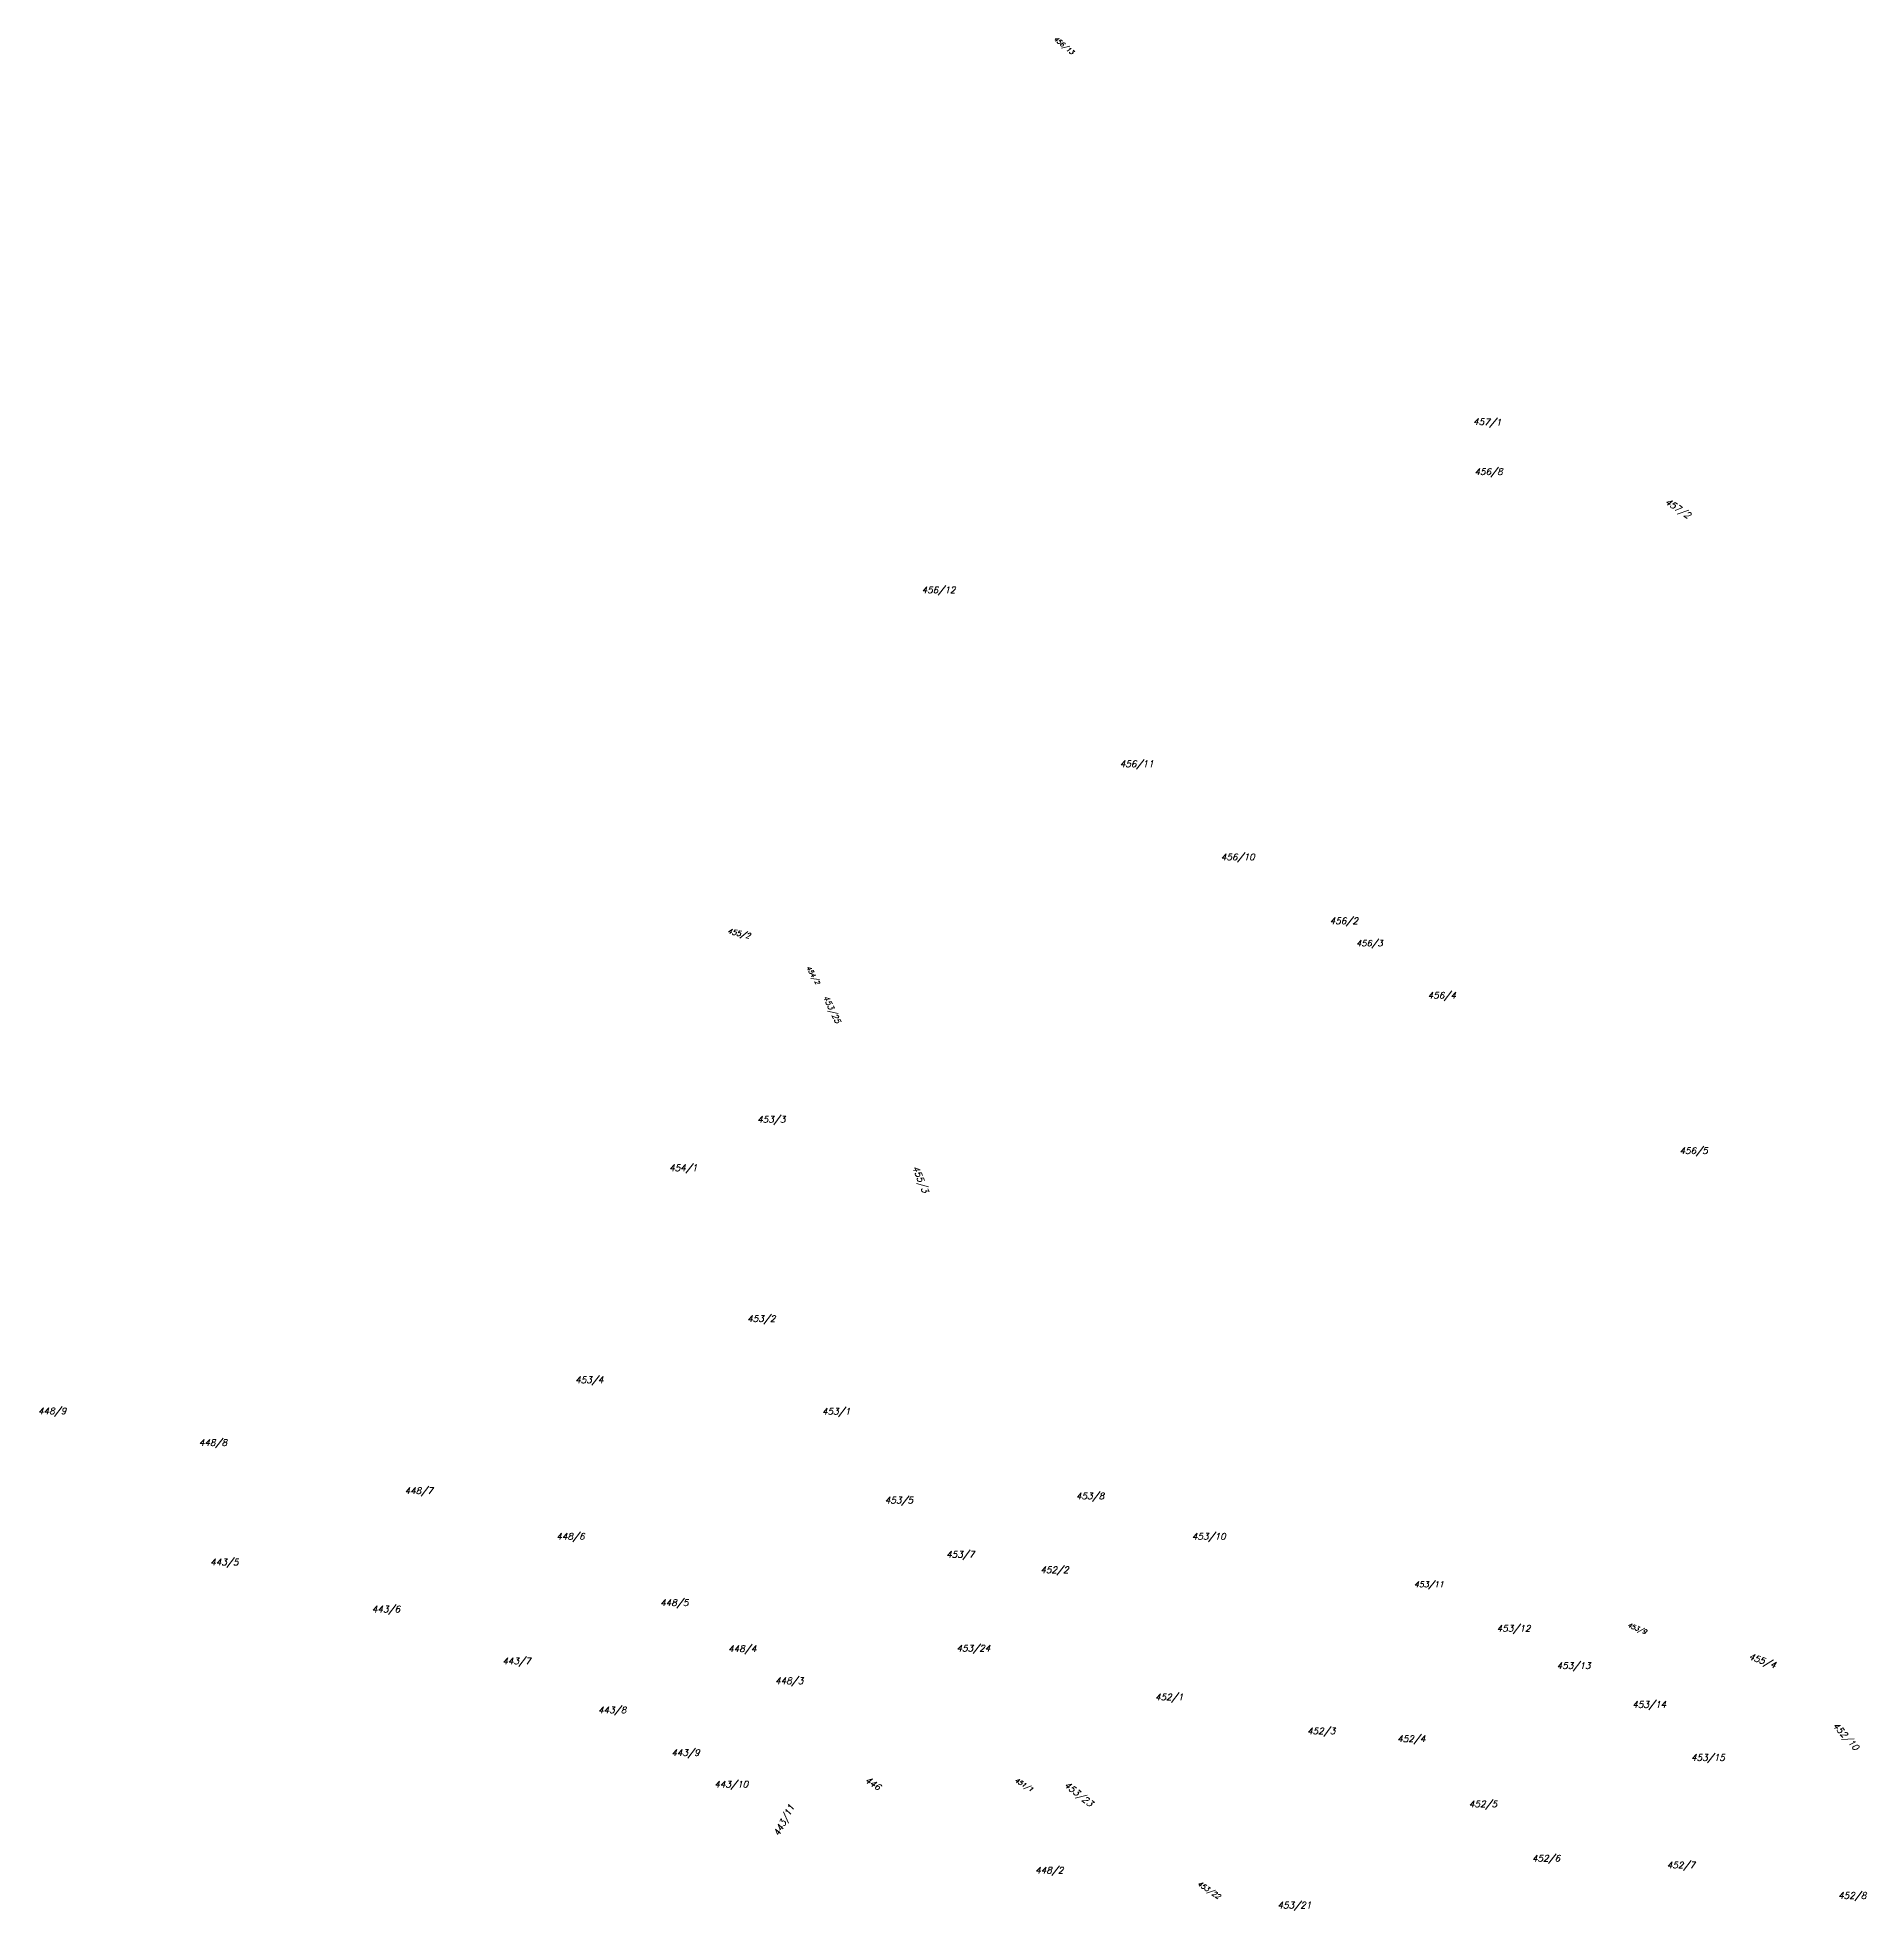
# Model space of a CAD drawing. Header units: millimetres. Extents: x -626413 to -622762, y -1174800 to -1172001.
# Drawn here: x -626263.4 to -625782.6, y -1172494.1 to -1172001.4 of the extents above; entities that cross this region are included whole.
import ezdxf
from ezdxf.enums import TextEntityAlignment as Align

# ---------------------------------------------------------------- set-up
doc = ezdxf.new("R2010")
doc.units = ezdxf.units.MM
doc.layers.add('Dobrinsko_parcelní čísla', color=7, linetype='Continuous', lineweight=0)
doc.styles.add('Style-ITALICS', font='ITALICS.shx')

msp = doc.modelspace()

# ---------------------------------------------------------------- texts
at = {"layer": 'Dobrinsko_parcelní čísla', "color": 7, "linetype": 'Continuous', "lineweight": 0, "style": 'Style-ITALICS'}
for s, height, rotation, p in [('456/13', 1.2, 320, (-625991.43, -1172005.93)), ('457/1', 1.7, 358, (-625878.45, -1172103.49)), ('457/2', 1.7, 326, (-625829.34, -1172128.01)), ('455/2', 1.4, 347, (-626076.11, -1172238.42)), ('454/2', 1.2, 300, (-626058.63, -1172250.59)), ('453/25', 1.5, 296, (-626053.43, -1172260.87)), ('455/3', 1.7, 292, (-626030.56, -1172305.47)), ('453/9', 1.2, 338, (-625840.49, -1172421.41)), ('455/4', 1.7, 340, (-625806.55, -1172430.43)), ('452/10', 1.7, 312, (-625785.45, -1172452.13)), ('446', 1.7, 326, (-626042.33, -1172462.57)), ('451/1', 1.2, 328, (-626002.07, -1172462.91)), ('453/23', 1.7, 321, (-625986.63, -1172466.93)), ('443/11', 1.7, 62, (-626064.28, -1172466.87)), ('453/22', 1.3, 326, (-625952.85, -1172491.13))]:
    msp.add_text(s, height=height, rotation=rotation, dxfattribs=at).set_placement(p, align=Align.RIGHT)
for s, height, p in [('456/8', 1.7, (-625878.06, -1172116.44)), ('456/12', 1.7, (-626022, -1172147.55)), ('456/11', 1.7, (-625969.87, -1172193.32)), ('456/10', 1.7, (-625943.28, -1172217.8)), ('456/2', 1.7, (-625916.12, -1172234.62)), ('456/3', 1.6, (-625909.62, -1172240.44)), ('456/4', 1.7, (-625890.36, -1172254.21)), ('453/3', 1.7, (-626066.72, -1172286.84)), ('456/5', 1.7, (-625824.13, -1172295.07)), ('454/1', 1.7, (-626089.86, -1172299.59)), ('453/2', 1.7, (-626069.34, -1172339.25)), ('453/4', 1.7, (-626114.57, -1172355.36)), ('448/9', 1.7, (-626255.85, -1172363.55)), ('453/1', 1.7, (-626049.66, -1172363.64)), ('448/8', 1.7, (-626213.56, -1172371.86)), ('448/7', 1.7, (-626159.43, -1172384.5)), ('453/5', 1.7, (-626033.13, -1172387)), ('453/8', 1.7, (-625982.86, -1172385.9)), ('448/6', 1.7, (-626119.53, -1172396.54)), ('453/10', 1.7, (-625950.92, -1172396.54)), ('443/5', 1.7, (-626210.56, -1172403.3)), ('453/7', 1.7, (-626017.01, -1172401.28)), ('452/2', 1.7, (-625992.22, -1172405.33)), ('453/11', 1.5, (-625893.53, -1172409.04)), ('443/6', 1.7, (-626168.06, -1172415.67)), ('448/5', 1.7, (-626092.23, -1172413.99)), ('453/12', 1.7, (-625870.75, -1172420.74)), ('448/4', 1.7, (-626074.35, -1172426.06)), ('453/24', 1.7, (-626012.83, -1172425.96)), ('443/7', 1.7, (-626133.72, -1172429.33)), ('453/13', 1.7, (-625854.97, -1172430.55)), ('448/3', 1.7, (-626062, -1172434.52)), ('443/8', 1.7, (-626108.56, -1172442.19)), ('452/1', 1.7, (-625962.06, -1172438.79)), ('453/14', 1.7, (-625835.08, -1172440.75)), ('452/3', 1.7, (-625922.07, -1172447.73)), ('452/4', 1.7, (-625898.37, -1172449.77)), ('443/9', 1.7, (-626089.27, -1172453.42)), ('453/15', 1.7, (-625819.62, -1172454.71)), ('443/10', 1.7, (-626076.52, -1172461.74)), ('452/5', 1.7, (-625879.51, -1172466.93)), ('452/6', 1.7, (-625862.93, -1172481.21)), ('448/2', 1.7, (-625993.58, -1172484.36)), ('452/7', 1.7, (-625827.46, -1172482.99)), ('452/8', 1.7, (-625782.4, -1172491)), ('453/21', 1.7, (-625928.4, -1172493.54))]:
    msp.add_text(s, height=height, dxfattribs=at).set_placement(p, align=Align.RIGHT)

doc.saveas('drawing.dxf')
